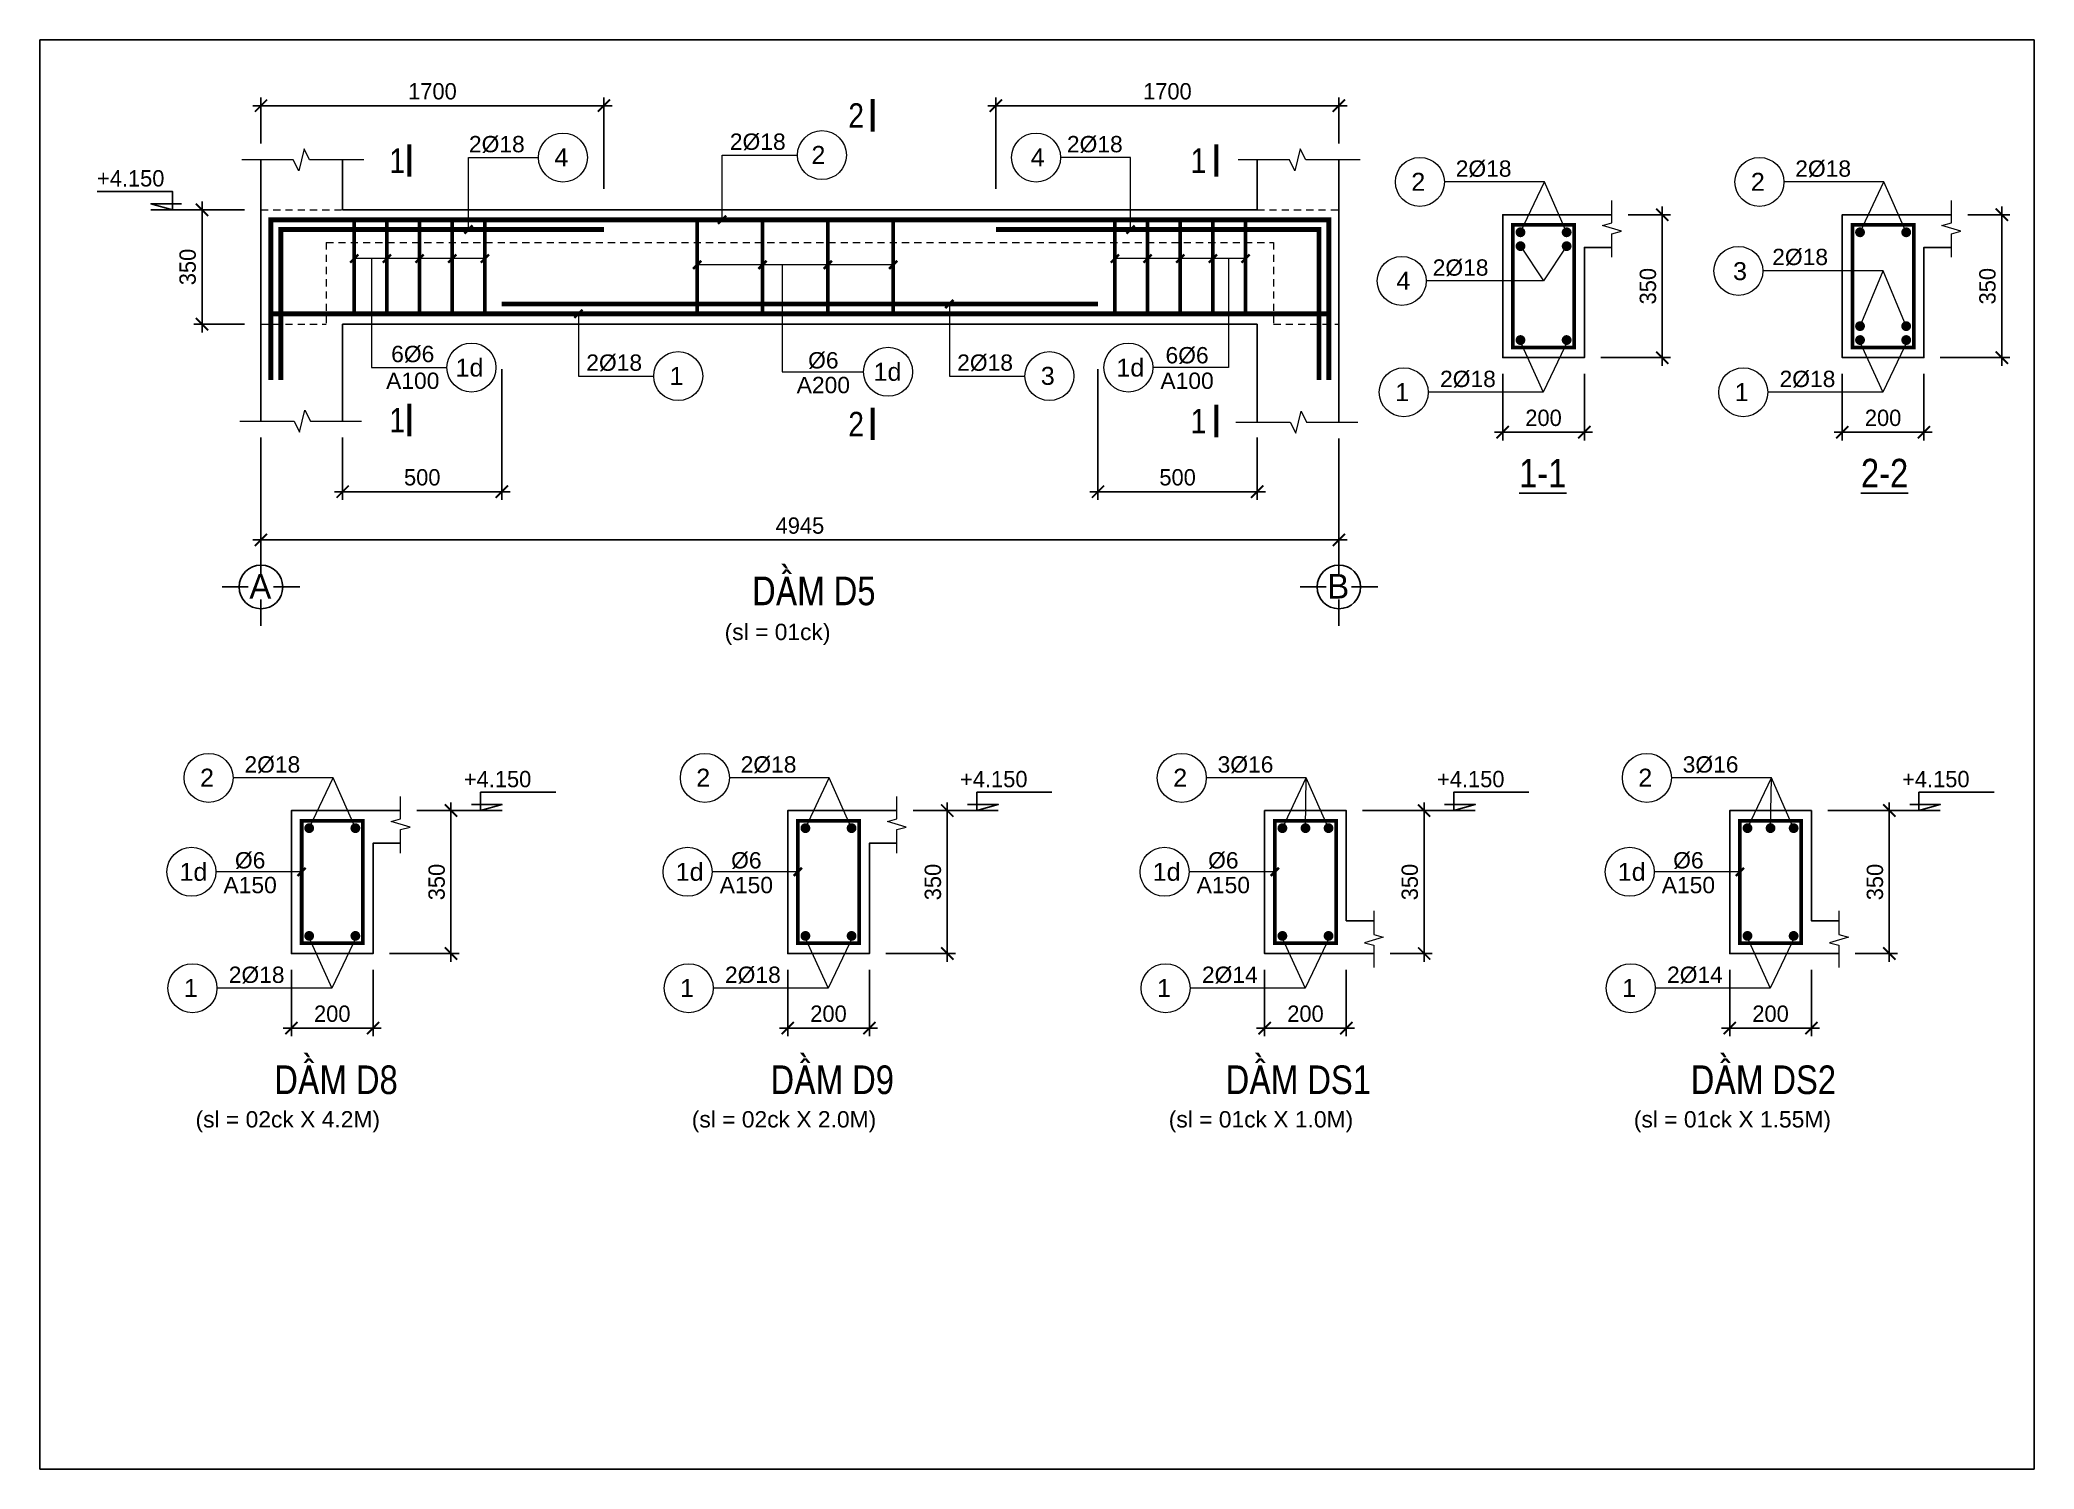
# Model space of a CAD drawing. Header units: millimetres. Extents: x -559287 to -299624, y 2351330 to 2655682.
# Drawn here: x -454371 to -429951, y 2515222 to 2532719 of the extents above; entities that cross this region are included whole.
import ezdxf
from ezdxf.enums import TextEntityAlignment as Align

# ---------------------------------------------------------------- set-up
doc = ezdxf.new("R2010")
doc.units = ezdxf.units.MM
doc.header["$LTSCALE"] = 10
doc.linetypes.add('HIDDEN', pattern=[0.3, 0.175, -0.125])
doc.linetypes.add('HIDDENX2', pattern=[0.75, 0.5, -0.25])
doc.layers.get('0').update_dxf_attribs({"lineweight": 20})
doc.layers.get('Defpoints').update_dxf_attribs({"lineweight": 20})
for name, color, linetype, lineweight in [('Dim', 251, 'Continuous', 15), ('Net khuat', 76, 'HIDDENX2', 15), ('Net manh', 8, 'Continuous', 13), ('Net thay', 4, 'Continuous', 25), ('Text', 54, 'Continuous', 25), ('Thep dai', 2, 'Continuous', 50), ('Thep doc', 140, 'Continuous', 60)]:
    doc.layers.add(name, color=color, linetype=linetype, lineweight=lineweight)
doc.layers.add('ththep', color=3, linetype='Continuous')
doc.styles.add('HELVE', font='VHAVAN.TTF', dxfattribs={"height": 800})
doc.styles.add('IN-NHO', font='VHELVEN.TTF', dxfattribs={"height": 200})
doc.styles.add('NGHIA5', font='arial_0.ttf', dxfattribs={"height": 180})
doc.styles.get("Standard").update_dxf_attribs({"font": 'nghia5.shx', "height": 200})
doc.styles.add('STYLE1-S1', font='VHARIALN.TTF')
doc.dimstyles.new('dim20', dxfattribs={"dimscale": 100, "dimtxt": 200, "dimasz": 1.5, "dimexe": 1, "dimexo": 2, "dimgap": 0.75, "dimtad": 1, "dimdec": 0, "dimlfac": 0.2, "dimzin": 0, "dimdsep": 46, "dimtxsty": 'Standard', "dimblk1": 'ARCHTICK', "dimblk2": 'ARCHTICK', "dimsah": 1, "dimcen": 0.09, "dimdle": 1, "dimclrd": 256, "dimclre": 256, "dimclrt": 54, "dimadec": 0, "dimazin": 0, "dimtfac": 1, "dimtdec": 0, "dimtofl": 0, "dimtmove": 2, "dimatfit": 3, "dimfxl": 0, "dimtolj": 1, "dimtzin": 0, "dimarcsym": 0})
doc.dimstyles.new('dim25', dxfattribs={"dimscale": 100, "dimtxt": 200, "dimasz": 1.5, "dimexe": 1, "dimexo": 2, "dimgap": 0.75, "dimtad": 1, "dimdec": 0, "dimlfac": 0.25, "dimzin": 0, "dimdsep": 46, "dimtxsty": 'Standard', "dimblk1": 'ARCHTICK', "dimblk2": 'ARCHTICK', "dimsah": 1, "dimcen": 0.09, "dimdle": 1, "dimclrd": 256, "dimclre": 256, "dimclrt": 54, "dimadec": 0, "dimazin": 0, "dimtfac": 1, "dimtdec": 0, "dimtofl": 0, "dimtmove": 2, "dimatfit": 3, "dimfxl": 0, "dimtolj": 1, "dimtzin": 0, "dimarcsym": 0})

msp = doc.modelspace()

# ---------------------------------------------------------------- texts
at = {"layer": 'Text'}
for s, height, style, p in [('2', 300, 'STYLE1-S1', (-444375.7, 2531793.7)), ('1', 300, 'STYLE1-S1', (-449995.5, 2531241.1)), ('4', 220, 'IN-NHO', (-447985.4, 2531281.2)), ('2', 220, 'IN-NHO', (-444837.7, 2531311.2)), ('4', 220, 'IN-NHO', (-442153.2, 2531281.2)), ('1', 300, 'STYLE1-S1', (-440184.1, 2531241.1)), ('2', 220, 'IN-NHO', (-437491.8, 2530981.9)), ('2', 220, 'IN-NHO', (-433333.8, 2530981.9)), ('3', 220, 'IN-NHO', (-433551.9, 2529888.4)), ('4', 220, 'IN-NHO', (-437674.3, 2529770.3)), ('1d', 220, 'IN-NHO', (-449110.7, 2528707.8)), ('1d', 220, 'IN-NHO', (-443992, 2528655.7)), ('1d', 220, 'IN-NHO', (-441017.8, 2528707.8)), ('1', 220, 'IN-NHO', (-446574.8, 2528606)), ('3', 220, 'IN-NHO', (-442029.2, 2528606)), ('1', 220, 'IN-NHO', (-437689.7, 2528406.9)), ('1', 220, 'IN-NHO', (-433531.7, 2528406.9)), ('1', 300, 'STYLE1-S1', (-449995.5, 2528063.7)), ('2', 300, 'STYLE1-S1', (-444375.7, 2528015.5)), ('1', 300, 'STYLE1-S1', (-440184.1, 2528051.7)), ('%%U1-1', 350, 'STYLE1-S1', (-435967.9, 2527415.3)), ('%%U2-2', 350, 'STYLE1-S1', (-431781.9, 2527415.3)), ('2', 220, 'IN-NHO', (-452324.7, 2523686.7)), ('2', 220, 'IN-NHO', (-446248.3, 2523686.7)), ('2', 220, 'IN-NHO', (-440407.5, 2523686.7)), ('2', 220, 'IN-NHO', (-434712.1, 2523686.7)), ('1d', 220, 'IN-NHO', (-452491.1, 2522534.1)), ('1d', 220, 'IN-NHO', (-446414.7, 2522534.1)), ('1d', 220, 'IN-NHO', (-440573.8, 2522534.1)), ('1d', 220, 'IN-NHO', (-434878.5, 2522534.1)), ('1', 220, 'IN-NHO', (-452522.6, 2521111.7)), ('1', 220, 'IN-NHO', (-446446.2, 2521111.7)), ('1', 220, 'IN-NHO', (-440605.3, 2521111.7)), ('1', 220, 'IN-NHO', (-434910, 2521111.7))]:
    msp.add_text(s, height=height, dxfattribs=dict(at, style=style)).set_placement(p, align=Align.MIDDLE_CENTER)
at = {"layer": 'Text', "ltscale": 3, "style": 'NGHIA5'}
for s, p in [('2%%C18', (-448775.6, 2531343.4)), ('2%%C18', (-445580.3, 2531373.4)), ('2%%C18', (-441452.9, 2531343.4)), ('2%%C18', (-436692, 2531044.1)), ('2%%C18', (-432534, 2531044.1)), ('2%%C18', (-436974, 2529832.5)), ('2%%C18', (-432816, 2529962.3)), ('6%%C6', (-449805.3, 2528774)), ('2%%C18', (-447338.6, 2528668.2)), ('%%C6', (-444777.2, 2528697)), ('2%%C18', (-442796.8, 2528668.2)), ('6%%C6', (-440323.1, 2528759)), ('A100', (-449805.3, 2528446.1)), ('A200', (-444777.2, 2528393.9)), ('A100', (-440323.1, 2528446.1)), ('2%%C18', (-436884, 2528469.1)), ('2%%C18', (-432726, 2528469.1)), ('2%%C18', (-451524.9, 2523748.9)), ('2%%C18', (-445448.4, 2523748.9)), ('3%%C16', (-439607.6, 2523748.9)), ('3%%C16', (-433912.3, 2523748.9)), ('%%C6', (-451796.4, 2522575.4)), ('%%C6', (-445720, 2522575.4)), ('%%C6', (-439879.1, 2522575.4)), ('%%C6', (-434183.8, 2522575.4)), ('A150', (-451796.4, 2522272.3)), ('A150', (-445720, 2522272.3)), ('A150', (-439879.1, 2522272.3)), ('A150', (-434183.8, 2522272.3)), ('2%%C18', (-451716.9, 2521173.9)), ('2%%C18', (-445640.4, 2521173.9)), ('2%%C14', (-439799.6, 2521173.9)), ('2%%C14', (-434104.3, 2521173.9))]:
    msp.add_text(s, height=200, dxfattribs=at).set_placement(p, align=Align.CENTER)
at = {"layer": 'Text', "style": 'STYLE1-S1'}
for s, p in [('DÇM D5', (-444138.2, 2525798.3)), ('DÇM D8', (-449988.8, 2519813.4)), ('DÇM D9', (-443912.4, 2519813.4)), ('DÇM Ds1', (-438071.5, 2519813.4)), ('DÇM Ds2', (-432376.2, 2519813.4))]:
    msp.add_text(s, height=350, dxfattribs=at).set_placement(p, align=Align.RIGHT)
at = {"layer": 'Text', "ltscale": 3, "style": 'NGHIA5'}
for s, p in [('(sl = 01ck)', (-445985.9, 2525371.5)), ('(sl = 02ck X 4.2M)', (-452465.2, 2519403.9)), ('(sl = 02ck X 2.0M)', (-446388.7, 2519403.9)), ('(sl = 01ck X 1.0M)', (-440547.9, 2519403.9)), ('(sl = 01ck X 1.55M)', (-434852.5, 2519403.9))]:
    msp.add_text(s, height=200, dxfattribs=at).set_placement(p)

# ---------------------------------------------------------------- blocks, each defined once
blk = doc.blocks.new('_ARCHTICK')
at = {"color": 0, "linetype": 'ByBlock', "const_width": 0.15}
blk.add_lwpolyline([(-0.5, -0.5), (0.5, 0.5)], dxfattribs=at)
blk = doc.blocks.new('*D219')
at = {"layer": 'Defpoints', "color": 0, "ltscale": 10, "transparency": 16777216}
for p in [(-451664, 2528051), (-438464, 2528039), (-438464, 2526597)]:
    blk.add_point(p, dxfattribs=at)
at = {"layer": 'Dim', "lineweight": -2, "ltscale": 10, "transparency": 16777216}
for p, q in [((-451664, 2527851), (-451664, 2526497)), ((-438464, 2527839), (-438464, 2526497)), ((-451764, 2526597), (-438364, 2526597))]:
    blk.add_line(p, q, dxfattribs=at)
at = {"layer": 'Dim', "lineweight": -2, "ltscale": 10, "transparency": 16777216, "xscale": 150, "yscale": 150, "zscale": 150, "rotation": 180}
blk.add_blockref('_ARCHTICK', (-451664, 2526597), dxfattribs=at)
at = {"layer": 'Dim', "lineweight": -2, "ltscale": 10, "transparency": 16777216, "xscale": 150, "yscale": 150, "zscale": 150}
blk.add_blockref('_ARCHTICK', (-438464, 2526597), dxfattribs=at)
at = {"layer": 'Dim', "color": 54, "ltscale": 10, "transparency": 16777216, "insert": (-445064, 2526772), "char_height": 200, "attachment_point": 5}
blk.add_mtext('\\A1;4945', dxfattribs=at)
blk = doc.blocks.new('*D220')
at = {"layer": 'Defpoints', "color": 0, "ltscale": 3, "transparency": 16777216}
for p in [(-442664, 2531914), (-438464, 2531251), (-442664, 2530696)]:
    blk.add_point(p, dxfattribs=at)
at = {"layer": 'Dim', "lineweight": -2, "ltscale": 3, "transparency": 16777216}
for p, q in [((-442664, 2530896), (-442664, 2532014)), ((-438464, 2531451), (-438464, 2532014)), ((-438364, 2531914), (-442764, 2531914))]:
    blk.add_line(p, q, dxfattribs=at)
at = {"layer": 'Dim', "lineweight": -2, "ltscale": 3, "transparency": 16777216, "xscale": 150, "yscale": 150, "zscale": 150, "rotation": 180}
blk.add_blockref('_ARCHTICK', (-442664, 2531914), dxfattribs=at)
at = {"layer": 'Dim', "lineweight": -2, "ltscale": 3, "transparency": 16777216, "xscale": 150, "yscale": 150, "zscale": 150}
blk.add_blockref('_ARCHTICK', (-438464, 2531914), dxfattribs=at)
at = {"layer": 'Dim', "color": 54, "ltscale": 3, "transparency": 16777216, "insert": (-440564, 2532089), "char_height": 200, "attachment_point": 5}
blk.add_mtext('\\A1;1700', dxfattribs=at)
blk = doc.blocks.new('*D221')
at = {"layer": 'Defpoints', "color": 0, "ltscale": 10, "transparency": 16777216}
for p in [(-448714, 2528888), (-450664, 2528051), (-448714, 2527188)]:
    blk.add_point(p, dxfattribs=at)
at = {"layer": 'Dim', "lineweight": -2, "ltscale": 10, "transparency": 16777216}
for p, q in [((-448714, 2528688), (-448714, 2527088)), ((-450664, 2527851), (-450664, 2527088)), ((-450764, 2527188), (-448614, 2527188))]:
    blk.add_line(p, q, dxfattribs=at)
at = {"layer": 'Dim', "lineweight": -2, "ltscale": 10, "transparency": 16777216, "xscale": 150, "yscale": 150, "zscale": 150, "rotation": 180}
blk.add_blockref('_ARCHTICK', (-450664, 2527188), dxfattribs=at)
at = {"layer": 'Dim', "lineweight": -2, "ltscale": 10, "transparency": 16777216, "xscale": 150, "yscale": 150, "zscale": 150}
blk.add_blockref('_ARCHTICK', (-448714, 2527188), dxfattribs=at)
at = {"layer": 'Dim', "color": 54, "ltscale": 10, "transparency": 16777216, "insert": (-449689, 2527363), "char_height": 200, "attachment_point": 5}
blk.add_mtext('\\A1;500', dxfattribs=at)
blk = doc.blocks.new('truc ngang-helve')
for points in [[(0, -4.8), (0, 0)], [(-2.33, -7.13), (-7.13, -7.13)], [(2.33, -7.13), (7.13, -7.13)], [(0, -9.45), (0, -14.26)]]:
    blk.add_lwpolyline(points)
blk.add_circle((0, -7.13), 4)
at = {"style": 'HELVE'}
blk.add_attdef('A', text='', height=4.5, dxfattribs=at).set_placement((0.03, -7.01), align=Align.MIDDLE_CENTER)
blk = doc.blocks.new('*D222')
at = {"layer": 'Defpoints', "color": 0, "ltscale": 10, "transparency": 16777216}
for p in [(-441414, 2528888), (-439464, 2528051), (-441414, 2527188)]:
    blk.add_point(p, dxfattribs=at)
at = {"layer": 'Dim', "lineweight": -2, "ltscale": 10, "transparency": 16777216}
for p, q in [((-441414, 2528688), (-441414, 2527088)), ((-439464, 2527851), (-439464, 2527088)), ((-439364, 2527188), (-441514, 2527188))]:
    blk.add_line(p, q, dxfattribs=at)
at = {"layer": 'Dim', "lineweight": -2, "ltscale": 10, "transparency": 16777216, "xscale": 150, "yscale": 150, "zscale": 150, "rotation": 180}
blk.add_blockref('_ARCHTICK', (-441414, 2527188), dxfattribs=at)
at = {"layer": 'Dim', "lineweight": -2, "ltscale": 10, "transparency": 16777216, "xscale": 150, "yscale": 150, "zscale": 150}
blk.add_blockref('_ARCHTICK', (-439464, 2527188), dxfattribs=at)
at = {"layer": 'Dim', "color": 54, "ltscale": 10, "transparency": 16777216, "insert": (-440439, 2527363), "char_height": 200, "attachment_point": 5}
blk.add_mtext('\\A1;500', dxfattribs=at)
blk = doc.blocks.new('*D223')
at = {"layer": 'Defpoints', "color": 0, "ltscale": 3, "transparency": 16777216}
for p in [(-451664, 2530639), (-452386, 2529239), (-451664, 2529239)]:
    blk.add_point(p, dxfattribs=at)
at = {"layer": 'Dim', "lineweight": -2, "ltscale": 3, "transparency": 16777216}
for p, q in [((-452386, 2530739), (-452386, 2529139)), ((-451864, 2530639), (-452486, 2530639)), ((-451864, 2529239), (-452486, 2529239))]:
    blk.add_line(p, q, dxfattribs=at)
at = {"layer": 'Dim', "lineweight": -2, "ltscale": 3, "transparency": 16777216, "xscale": 150, "yscale": 150, "zscale": 150}
for p, rotation in [((-452386, 2530639), 90), ((-452386, 2529239), 270)]:
    blk.add_blockref('_ARCHTICK', p, dxfattribs=dict(at, rotation=rotation))
at = {"layer": 'Dim', "color": 54, "ltscale": 3, "transparency": 16777216, "insert": (-452561, 2529939), "char_height": 200, "attachment_point": 5, "rotation": 90}
blk.add_mtext('\\A1;350', dxfattribs=at)
blk = doc.blocks.new('*D224')
at = {"layer": 'Defpoints', "color": 0, "ltscale": 3, "transparency": 16777216}
for p in [(-447464, 2531914), (-451664, 2531251), (-447464, 2530696)]:
    blk.add_point(p, dxfattribs=at)
at = {"layer": 'Dim', "lineweight": -2, "ltscale": 3, "transparency": 16777216}
for p, q in [((-451664, 2531451), (-451664, 2532014)), ((-447464, 2530896), (-447464, 2532014)), ((-451764, 2531914), (-447364, 2531914))]:
    blk.add_line(p, q, dxfattribs=at)
at = {"layer": 'Dim', "lineweight": -2, "ltscale": 3, "transparency": 16777216, "xscale": 150, "yscale": 150, "zscale": 150, "rotation": 180}
blk.add_blockref('_ARCHTICK', (-451664, 2531914), dxfattribs=at)
at = {"layer": 'Dim', "lineweight": -2, "ltscale": 3, "transparency": 16777216, "xscale": 150, "yscale": 150, "zscale": 150}
blk.add_blockref('_ARCHTICK', (-447464, 2531914), dxfattribs=at)
at = {"layer": 'Dim', "color": 54, "ltscale": 3, "transparency": 16777216, "insert": (-449564, 2532089), "char_height": 200, "attachment_point": 5}
blk.add_mtext('\\A1;1700', dxfattribs=at)
blk = doc.blocks.new('A$C17747A8B')
blk.add_line((0, 0), (525, 0))
blk.add_lwpolyline([(1183, 225), (263, 225), (263, 0), (525, 75), (150, 75)])
at = {"layer": 'Text'}
blk.add_attdef('+3.900', (183, 286), '', height=180, dxfattribs=at)
blk = doc.blocks.new('*D215')
at = {"layer": 'Defpoints', "color": 0, "transparency": 16777216}
for p in [(-436458, 2528829), (-435458, 2528829), (-435458, 2527916)]:
    blk.add_point(p, dxfattribs=at)
at = {"layer": 'Dim', "lineweight": -2, "transparency": 16777216}
for p, q in [((-436458, 2528629), (-436458, 2527816)), ((-435458, 2528629), (-435458, 2527816)), ((-436558, 2527916), (-435358, 2527916))]:
    blk.add_line(p, q, dxfattribs=at)
at = {"layer": 'Dim', "lineweight": -2, "transparency": 16777216, "xscale": 150, "yscale": 150, "zscale": 150, "rotation": 180}
blk.add_blockref('_ARCHTICK', (-436458, 2527916), dxfattribs=at)
at = {"layer": 'Dim', "lineweight": -2, "transparency": 16777216, "xscale": 150, "yscale": 150, "zscale": 150}
blk.add_blockref('_ARCHTICK', (-435458, 2527916), dxfattribs=at)
at = {"layer": 'Dim', "color": 54, "transparency": 16777216, "insert": (-435958, 2528091), "char_height": 200, "attachment_point": 5}
blk.add_mtext('\\A1;200', dxfattribs=at)
blk = doc.blocks.new('*D216')
at = {"layer": 'Defpoints', "color": 0, "transparency": 16777216}
for p in [(-435121, 2530579), (-434504, 2530579), (-435458, 2528829)]:
    blk.add_point(p, dxfattribs=at)
at = {"layer": 'Dim', "lineweight": -2, "transparency": 16777216}
for p, q in [((-434921, 2530579), (-434404, 2530579)), ((-434504, 2528729), (-434504, 2530679)), ((-435258, 2528829), (-434404, 2528829))]:
    blk.add_line(p, q, dxfattribs=at)
at = {"layer": 'Dim', "lineweight": -2, "transparency": 16777216, "xscale": 150, "yscale": 150, "zscale": 150}
for p, rotation in [((-434504, 2530579), 90), ((-434504, 2528829), 270)]:
    blk.add_blockref('_ARCHTICK', p, dxfattribs=dict(at, rotation=rotation))
at = {"layer": 'Dim', "color": 54, "transparency": 16777216, "insert": (-434679, 2529704), "char_height": 200, "attachment_point": 5, "rotation": 90}
blk.add_mtext('\\A1;350', dxfattribs=at)
blk = doc.blocks.new('*D217')
at = {"layer": 'Defpoints', "color": 0, "transparency": 16777216}
for p in [(-432300, 2528829), (-431300, 2528829), (-431300, 2527916)]:
    blk.add_point(p, dxfattribs=at)
at = {"layer": 'Dim', "lineweight": -2, "transparency": 16777216}
for p, q in [((-432300, 2528629), (-432300, 2527816)), ((-431300, 2528629), (-431300, 2527816)), ((-432400, 2527916), (-431200, 2527916))]:
    blk.add_line(p, q, dxfattribs=at)
at = {"layer": 'Dim', "lineweight": -2, "transparency": 16777216, "xscale": 150, "yscale": 150, "zscale": 150, "rotation": 180}
blk.add_blockref('_ARCHTICK', (-432300, 2527916), dxfattribs=at)
at = {"layer": 'Dim', "lineweight": -2, "transparency": 16777216, "xscale": 150, "yscale": 150, "zscale": 150}
blk.add_blockref('_ARCHTICK', (-431300, 2527916), dxfattribs=at)
at = {"layer": 'Dim', "color": 54, "transparency": 16777216, "insert": (-431800, 2528091), "char_height": 200, "attachment_point": 5}
blk.add_mtext('\\A1;200', dxfattribs=at)
blk = doc.blocks.new('*D218')
at = {"layer": 'Defpoints', "color": 0, "transparency": 16777216}
for p in [(-430963, 2530579), (-430346, 2530579), (-431300, 2528829)]:
    blk.add_point(p, dxfattribs=at)
at = {"layer": 'Dim', "lineweight": -2, "transparency": 16777216}
for p, q in [((-430763, 2530579), (-430246, 2530579)), ((-430346, 2528729), (-430346, 2530679)), ((-431100, 2528829), (-430246, 2528829))]:
    blk.add_line(p, q, dxfattribs=at)
at = {"layer": 'Dim', "lineweight": -2, "transparency": 16777216, "xscale": 150, "yscale": 150, "zscale": 150}
for p, rotation in [((-430346, 2530579), 90), ((-430346, 2528829), 270)]:
    blk.add_blockref('_ARCHTICK', p, dxfattribs=dict(at, rotation=rotation))
at = {"layer": 'Dim', "color": 54, "transparency": 16777216, "insert": (-430521, 2529704), "char_height": 200, "attachment_point": 5, "rotation": 90}
blk.add_mtext('\\A1;350', dxfattribs=at)
blk = doc.blocks.new('*D287')
at = {"layer": 'Defpoints', "color": 0, "transparency": 16777216}
for p in [(-451291, 2521534), (-450291, 2521534), (-450291, 2520621)]:
    blk.add_point(p, dxfattribs=at)
at = {"layer": 'Dim', "lineweight": -2, "transparency": 16777216}
for p, q in [((-451291, 2521334), (-451291, 2520521)), ((-450291, 2521334), (-450291, 2520521)), ((-451391, 2520621), (-450191, 2520621))]:
    blk.add_line(p, q, dxfattribs=at)
at = {"layer": 'Dim', "lineweight": -2, "transparency": 16777216, "xscale": 150, "yscale": 150, "zscale": 150, "rotation": 180}
blk.add_blockref('_ARCHTICK', (-451291, 2520621), dxfattribs=at)
at = {"layer": 'Dim', "lineweight": -2, "transparency": 16777216, "xscale": 150, "yscale": 150, "zscale": 150}
blk.add_blockref('_ARCHTICK', (-450291, 2520621), dxfattribs=at)
at = {"layer": 'Dim', "color": 54, "transparency": 16777216, "insert": (-450791, 2520796), "char_height": 200, "attachment_point": 5}
blk.add_mtext('\\A1;200', dxfattribs=at)
blk = doc.blocks.new('*D288')
at = {"layer": 'Defpoints', "color": 0, "transparency": 16777216}
for p in [(-449954, 2523284), (-449337, 2523284), (-450291, 2521534)]:
    blk.add_point(p, dxfattribs=at)
at = {"layer": 'Dim', "lineweight": -2, "transparency": 16777216}
for p, q in [((-449754, 2523284), (-449237, 2523284)), ((-449337, 2521434), (-449337, 2523384)), ((-450091, 2521534), (-449237, 2521534))]:
    blk.add_line(p, q, dxfattribs=at)
at = {"layer": 'Dim', "lineweight": -2, "transparency": 16777216, "xscale": 150, "yscale": 150, "zscale": 150}
for p, rotation in [((-449337, 2523284), 90), ((-449337, 2521534), 270)]:
    blk.add_blockref('_ARCHTICK', p, dxfattribs=dict(at, rotation=rotation))
at = {"layer": 'Dim', "color": 54, "transparency": 16777216, "insert": (-449512, 2522409), "char_height": 200, "attachment_point": 5, "rotation": 90}
blk.add_mtext('\\A1;350', dxfattribs=at)
blk = doc.blocks.new('*D289')
at = {"layer": 'Defpoints', "color": 0, "transparency": 16777216}
for p in [(-445214, 2521534), (-444214, 2521534), (-444214, 2520621)]:
    blk.add_point(p, dxfattribs=at)
at = {"layer": 'Dim', "lineweight": -2, "transparency": 16777216}
for p, q in [((-445214, 2521334), (-445214, 2520521)), ((-444214, 2521334), (-444214, 2520521)), ((-445314, 2520621), (-444114, 2520621))]:
    blk.add_line(p, q, dxfattribs=at)
at = {"layer": 'Dim', "lineweight": -2, "transparency": 16777216, "xscale": 150, "yscale": 150, "zscale": 150, "rotation": 180}
blk.add_blockref('_ARCHTICK', (-445214, 2520621), dxfattribs=at)
at = {"layer": 'Dim', "lineweight": -2, "transparency": 16777216, "xscale": 150, "yscale": 150, "zscale": 150}
blk.add_blockref('_ARCHTICK', (-444214, 2520621), dxfattribs=at)
at = {"layer": 'Dim', "color": 54, "transparency": 16777216, "insert": (-444714, 2520796), "char_height": 200, "attachment_point": 5}
blk.add_mtext('\\A1;200', dxfattribs=at)
blk = doc.blocks.new('*D290')
at = {"layer": 'Defpoints', "color": 0, "transparency": 16777216}
for p in [(-443877, 2523284), (-443260, 2523284), (-444214, 2521534)]:
    blk.add_point(p, dxfattribs=at)
at = {"layer": 'Dim', "lineweight": -2, "transparency": 16777216}
for p, q in [((-443677, 2523284), (-443160, 2523284)), ((-443260, 2521434), (-443260, 2523384)), ((-444014, 2521534), (-443160, 2521534))]:
    blk.add_line(p, q, dxfattribs=at)
at = {"layer": 'Dim', "lineweight": -2, "transparency": 16777216, "xscale": 150, "yscale": 150, "zscale": 150}
for p, rotation in [((-443260, 2523284), 90), ((-443260, 2521534), 270)]:
    blk.add_blockref('_ARCHTICK', p, dxfattribs=dict(at, rotation=rotation))
at = {"layer": 'Dim', "color": 54, "transparency": 16777216, "insert": (-443435, 2522409), "char_height": 200, "attachment_point": 5, "rotation": 90}
blk.add_mtext('\\A1;350', dxfattribs=at)
blk = doc.blocks.new('*D291')
at = {"layer": 'Defpoints', "color": 0, "transparency": 16777216}
for p in [(-439373, 2521534), (-438373, 2521534), (-438373, 2520621)]:
    blk.add_point(p, dxfattribs=at)
at = {"layer": 'Dim', "lineweight": -2, "transparency": 16777216}
for p, q in [((-439373, 2521334), (-439373, 2520521)), ((-438373, 2521334), (-438373, 2520521)), ((-439473, 2520621), (-438273, 2520621))]:
    blk.add_line(p, q, dxfattribs=at)
at = {"layer": 'Dim', "lineweight": -2, "transparency": 16777216, "xscale": 150, "yscale": 150, "zscale": 150, "rotation": 180}
blk.add_blockref('_ARCHTICK', (-439373, 2520621), dxfattribs=at)
at = {"layer": 'Dim', "lineweight": -2, "transparency": 16777216, "xscale": 150, "yscale": 150, "zscale": 150}
blk.add_blockref('_ARCHTICK', (-438373, 2520621), dxfattribs=at)
at = {"layer": 'Dim', "color": 54, "transparency": 16777216, "insert": (-438873, 2520796), "char_height": 200, "attachment_point": 5}
blk.add_mtext('\\A1;200', dxfattribs=at)
blk = doc.blocks.new('*D292')
at = {"layer": 'Defpoints', "color": 0, "transparency": 16777216}
for p in [(-438373, 2523284), (-438037, 2521534), (-437420, 2521534)]:
    blk.add_point(p, dxfattribs=at)
at = {"layer": 'Dim', "lineweight": -2, "transparency": 16777216}
for p, q in [((-438173, 2523284), (-437320, 2523284)), ((-437420, 2523384), (-437420, 2521434)), ((-437837, 2521534), (-437320, 2521534))]:
    blk.add_line(p, q, dxfattribs=at)
at = {"layer": 'Dim', "lineweight": -2, "transparency": 16777216, "xscale": 150, "yscale": 150, "zscale": 150}
for p, rotation in [((-437420, 2523284), 90), ((-437420, 2521534), 270)]:
    blk.add_blockref('_ARCHTICK', p, dxfattribs=dict(at, rotation=rotation))
at = {"layer": 'Dim', "color": 54, "transparency": 16777216, "insert": (-437595, 2522409), "char_height": 200, "attachment_point": 5, "rotation": 90}
blk.add_mtext('\\A1;350', dxfattribs=at)
blk = doc.blocks.new('*D293')
at = {"layer": 'Defpoints', "color": 0, "transparency": 16777216}
for p in [(-433678, 2521534), (-432678, 2521534), (-432678, 2520621)]:
    blk.add_point(p, dxfattribs=at)
at = {"layer": 'Dim', "lineweight": -2, "transparency": 16777216}
for p, q in [((-433678, 2521334), (-433678, 2520521)), ((-432678, 2521334), (-432678, 2520521)), ((-433778, 2520621), (-432578, 2520621))]:
    blk.add_line(p, q, dxfattribs=at)
at = {"layer": 'Dim', "lineweight": -2, "transparency": 16777216, "xscale": 150, "yscale": 150, "zscale": 150, "rotation": 180}
blk.add_blockref('_ARCHTICK', (-433678, 2520621), dxfattribs=at)
at = {"layer": 'Dim', "lineweight": -2, "transparency": 16777216, "xscale": 150, "yscale": 150, "zscale": 150}
blk.add_blockref('_ARCHTICK', (-432678, 2520621), dxfattribs=at)
at = {"layer": 'Dim', "color": 54, "transparency": 16777216, "insert": (-433178, 2520796), "char_height": 200, "attachment_point": 5}
blk.add_mtext('\\A1;200', dxfattribs=at)
blk = doc.blocks.new('*D294')
at = {"layer": 'Defpoints', "color": 0, "transparency": 16777216}
for p in [(-432678, 2523284), (-432341, 2521534), (-431724, 2521534)]:
    blk.add_point(p, dxfattribs=at)
at = {"layer": 'Dim', "lineweight": -2, "transparency": 16777216}
for p, q in [((-432478, 2523284), (-431624, 2523284)), ((-431724, 2523384), (-431724, 2521434)), ((-432141, 2521534), (-431624, 2521534))]:
    blk.add_line(p, q, dxfattribs=at)
at = {"layer": 'Dim', "lineweight": -2, "transparency": 16777216, "xscale": 150, "yscale": 150, "zscale": 150}
for p, rotation in [((-431724, 2523284), 90), ((-431724, 2521534), 270)]:
    blk.add_blockref('_ARCHTICK', p, dxfattribs=dict(at, rotation=rotation))
at = {"layer": 'Dim', "color": 54, "transparency": 16777216, "insert": (-431899, 2522409), "char_height": 200, "attachment_point": 5, "rotation": 90}
blk.add_mtext('\\A1;350', dxfattribs=at)

# ---------------------------------------------------------------- dimensions: what is measured, and where the dimension line sits
at = {"layer": 'Dim', "ltscale": 3}
dim = msp.add_linear_dim(base=(-447464.2, 2531914), p1=(-451664.2, 2531250.8), p2=(-447464.2, 2530696.4), text='1700', dimstyle='dim25', dxfattribs=at)
dim.commit()
dim.dimension.update_dxf_attribs({"geometry": '*D224', "text_midpoint": (-449564.2, 2532089)})
dim = msp.add_linear_dim(base=(-442664.2, 2531914), p1=(-438464.2, 2531250.8), p2=(-442664.2, 2530696.4), angle=180, text='1700', dimstyle='dim25', dxfattribs=at)
dim.commit()
dim.dimension.update_dxf_attribs({"geometry": '*D220', "text_midpoint": (-440564.2, 2532089)})
dim = msp.add_linear_dim(base=(-452386.2, 2529239), p1=(-451664.1, 2530639), p2=(-451664.2, 2529239), angle=90, dimstyle='dim25', dxfattribs=at)
dim.commit()
dim.dimension.update_dxf_attribs({"geometry": '*D223', "text_midpoint": (-452561.2, 2529939)})
at = {"layer": 'Dim'}
for base, p1, p2, angle, picture, middle in [((-434504, 2530579.3), (-435457.6, 2528829.3), (-435120.9, 2530579.3), 90, '*D216', (-434679, 2529704.3)), ((-430346, 2530579.3), (-431299.6, 2528829.3), (-430962.9, 2530579.3), 90, '*D218', (-430521, 2529704.3)), ((-449336.9, 2523284.1), (-450290.6, 2521534.1), (-449953.8, 2523284.1), 90, '*D288', (-449511.9, 2522409.1)), ((-443260.4, 2523284.1), (-444214.1, 2521534.1), (-443877.4, 2523284.1), 90, '*D290', (-443435.4, 2522409.1)), ((-437419.6, 2521534.1), (-438373.3, 2523284.1), (-438036.5, 2521534.1), 270, '*D292', (-437594.6, 2522409.1)), ((-431724.3, 2521534.1), (-432677.9, 2523284.1), (-432341.2, 2521534.1), 270, '*D294', (-431899.3, 2522409.1))]:
    dim = msp.add_linear_dim(base=base, p1=p1, p2=p2, angle=angle, dimstyle='dim20', dxfattribs=at)
    dim.commit()
    dim.dimension.update_dxf_attribs({"geometry": picture, "text_midpoint": middle})
at = {"layer": 'Dim', "ltscale": 10}
dim = msp.add_linear_dim(base=(-448714.5, 2527187.8), p1=(-450664.2, 2528051), p2=(-448714.5, 2528888), text='500', dimstyle='dim25', dxfattribs=at)
dim.commit()
dim.dimension.update_dxf_attribs({"geometry": '*D221', "text_midpoint": (-449689.4, 2527362.8)})
for base, p1, p2, text, picture, middle in [((-441414, 2527187.8), (-439464.2, 2528051), (-441414, 2528888), '500', '*D222', (-440439.1, 2527362.8)), ((-438464.2, 2526597.1), (-451664.2, 2528051), (-438464.2, 2528039), '4945', '*D219', (-445064.2, 2526772.1))]:
    dim = msp.add_linear_dim(base=base, p1=p1, p2=p2, angle=180, text=text, dimstyle='dim25', dxfattribs=at)
    dim.commit()
    dim.dimension.update_dxf_attribs({"geometry": picture, "text_midpoint": middle})
at = {"layer": 'Dim'}
for base, p1, p2, picture, middle in [((-435457.6, 2527916.4), (-436457.6, 2528829.3), (-435457.6, 2528829.3), '*D215', (-435957.6, 2528091.4)), ((-431299.6, 2527916.4), (-432299.6, 2528829.3), (-431299.6, 2528829.3), '*D217', (-431799.6, 2528091.4)), ((-450290.6, 2520621.2), (-451290.6, 2521534.1), (-450290.6, 2521534.1), '*D287', (-450790.6, 2520796.2)), ((-444214.1, 2520621.2), (-445214.1, 2521534.1), (-444214.1, 2521534.1), '*D289', (-444714.1, 2520796.2)), ((-438373.3, 2520621.2), (-439373.3, 2521534.1), (-438373.3, 2521534.1), '*D291', (-438873.3, 2520796.2)), ((-432677.9, 2520621.2), (-433677.9, 2521534.1), (-432677.9, 2521534.1), '*D293', (-433177.9, 2520796.2))]:
    dim = msp.add_linear_dim(base=base, p1=p1, p2=p2, dimstyle='dim20', dxfattribs=at)
    dim.commit()
    dim.dimension.update_dxf_attribs({"geometry": picture, "text_midpoint": middle})

# ---------------------------------------------------------------- linework, layer by layer
at = {"layer": 'Net khuat', "linetype": 'HIDDEN', "ltscale": 50}
for p, q in [((-451664.2, 2530639), (-450664.2, 2530639)), ((-439464.2, 2530639), (-438464.4, 2530639)), ((-450864.4, 2530239), (-439264.1, 2530239)), ((-450864.4, 2530239), (-450864.4, 2529239)), ((-439264.1, 2530239), (-439264.1, 2529239)), ((-451664.2, 2529239), (-450864.4, 2529239)), ((-439264.1, 2529239), (-438464.1, 2529239))]:
    msp.add_line(p, q, dxfattribs=at)
at = {"layer": 'Net manh'}
for p, q in [((-448922.6, 2530041.7), (-450522.6, 2530041.7)), ((-439605.9, 2530041.7), (-441205.9, 2530041.7)), ((-443922.9, 2529964.4), (-446322.9, 2529964.4))]:
    msp.add_line(p, q, dxfattribs=at)
for points in [[(-450404.3, 2531250.8), (-451069.5, 2531250.8), (-451136.7, 2531384.9), (-451202.3, 2531116.7), (-451269.5, 2531250.8), (-451896.9, 2531250.8)], [(-449123.2, 2530397.2), (-449123.2, 2531279.1), (-448265.5, 2531279.1)], [(-446017.9, 2530517.2), (-446017.9, 2531309.1), (-445093.8, 2531309.1)], [(-441015.4, 2530397.2), (-441015.4, 2531279.1), (-441873.1, 2531279.1)], [(-438204.3, 2531250.8), (-438869.5, 2531250.8), (-438936.7, 2531384.9), (-439002.3, 2531116.7), (-439069.5, 2531250.8), (-439696.9, 2531250.8)], [(-435675, 2530363.9), (-435948.1, 2530979.9), (-437171.9, 2530979.9)], [(-436240.3, 2530363.9), (-435948.1, 2530979.9), (-437171.9, 2530979.9)], [(-431517, 2530363.9), (-431790.1, 2530979.9), (-433013.9, 2530979.9)], [(-432082.3, 2530363.9), (-431790.1, 2530979.9), (-433013.9, 2530979.9)], [(-450311.4, 2530041.7), (-450311.4, 2528707.8), (-449386.1, 2528707.8)], [(-439817.1, 2530041.7), (-439817.1, 2528707.8), (-440742.4, 2528707.8)], [(-436240.3, 2530193.9), (-435957.6, 2529768.2), (-437394.2, 2529768.2)], [(-435675, 2530193.9), (-435957.6, 2529768.2), (-437394.2, 2529768.2)], [(-445283.3, 2529964.4), (-445283.3, 2528655.7), (-444285.1, 2528655.7)], [(-432082.3, 2529214.7), (-431799.6, 2529890.4), (-433271.8, 2529890.4)], [(-431517, 2529214.7), (-431799.6, 2529890.4), (-433271.8, 2529890.4)], [(-447776.2, 2529365.9), (-447776.2, 2528604), (-446854.9, 2528604)], [(-443234.3, 2529485.9), (-443234.3, 2528604), (-442309.3, 2528604)], [(-436257.8, 2529054.3), (-435962.7, 2528404.9), (-437369.8, 2528404.9)], [(-435651.9, 2529053.7), (-435962.7, 2528404.9), (-437369.8, 2528404.9)], [(-432099.8, 2529054.3), (-431804.8, 2528404.9), (-433211.8, 2528404.9)], [(-431493.9, 2529053.7), (-431804.8, 2528404.9), (-433211.8, 2528404.9)], [(-451924.2, 2528051), (-451259, 2528051), (-451191.8, 2527916.9), (-451126.2, 2528185.1), (-451059, 2528051), (-450431.6, 2528051)], [(-439724.2, 2528039), (-439059, 2528039), (-438991.8, 2527904.9), (-438926.2, 2528173.1), (-438859, 2528039), (-438231.6, 2528039)], [(-450507.9, 2523068.7), (-450781, 2523684.6), (-452004.8, 2523684.6)], [(-451073.3, 2523068.7), (-450781, 2523684.6), (-452004.8, 2523684.6)], [(-444431.4, 2523068.7), (-444704.6, 2523684.6), (-445928.4, 2523684.6)], [(-444996.8, 2523068.7), (-444704.6, 2523684.6), (-445928.4, 2523684.6)], [(-438590.6, 2523068.7), (-438863.7, 2523684.6), (-440087.5, 2523684.6)], [(-439156, 2523068.7), (-438863.7, 2523684.6), (-440087.5, 2523684.6)], [(-438873.3, 2523068.7), (-438863.7, 2523684.6), (-440087.5, 2523684.6)], [(-432895.3, 2523068.7), (-433168.4, 2523684.6), (-434392.2, 2523684.6)], [(-433460.6, 2523068.7), (-433168.4, 2523684.6), (-434392.2, 2523684.6)], [(-433177.9, 2523068.7), (-433168.4, 2523684.6), (-434392.2, 2523684.6)], [(-451165.6, 2522534.1), (-452215.7, 2522534.1)], [(-445089.1, 2522534.1), (-446139.2, 2522534.1)], [(-439248.3, 2522534.1), (-440298.4, 2522534.1)], [(-433552.9, 2522534.1), (-434603, 2522534.1)], [(-451090.7, 2521759.1), (-450795.7, 2521109.6), (-452202.7, 2521109.6)], [(-450484.8, 2521758.4), (-450795.7, 2521109.6), (-452202.7, 2521109.6)], [(-445014.3, 2521759.1), (-444719.2, 2521109.6), (-446126.3, 2521109.6)], [(-444408.4, 2521758.4), (-444719.2, 2521109.6), (-446126.3, 2521109.6)], [(-439173.4, 2521759.1), (-438878.4, 2521109.6), (-440285.4, 2521109.6)], [(-438567.5, 2521758.4), (-438878.4, 2521109.6), (-440285.4, 2521109.6)], [(-433478.1, 2521759.1), (-433183.1, 2521109.6), (-434590.1, 2521109.6)], [(-432872.2, 2521758.4), (-433183.1, 2521109.6), (-434590.1, 2521109.6)]]:
    msp.add_lwpolyline(points, dxfattribs=at)
at = {"layer": 'Net manh', "ltscale": 3}
for points in [[(-435120.9, 2530058.4), (-435120.9, 2530346.5), (-435005, 2530377.5), (-435236.8, 2530447.4), (-435120.9, 2530478.5), (-435120.9, 2530752.4)], [(-430962.9, 2530058.4), (-430962.9, 2530346.5), (-430847, 2530377.5), (-431078.8, 2530447.4), (-430962.9, 2530478.5), (-430962.9, 2530752.4)], [(-449953.8, 2522763.2), (-449953.8, 2523051.2), (-449837.9, 2523082.3), (-450069.7, 2523152.2), (-449953.8, 2523183.2), (-449953.8, 2523457.1)], [(-443877.4, 2522763.2), (-443877.4, 2523051.2), (-443761.4, 2523082.3), (-443993.3, 2523152.2), (-443877.4, 2523183.2), (-443877.4, 2523457.1)], [(-438036.5, 2522055), (-438036.5, 2521766.9), (-437920.6, 2521735.9), (-438152.4, 2521666), (-438036.5, 2521634.9), (-438036.5, 2521361)], [(-432341.2, 2522055), (-432341.2, 2521766.9), (-432225.3, 2521735.9), (-432457.1, 2521666), (-432341.2, 2521634.9), (-432341.2, 2521361)]]:
    msp.add_lwpolyline(points, dxfattribs=at)
at = {"layer": 'Net manh', "const_width": 30}
for points in [[(-446067.9, 2530467.2), (-445967.9, 2530567.2)], [(-449173.2, 2530347.2), (-449073.2, 2530447.2)], [(-441065.4, 2530347.2), (-440965.4, 2530447.2)], [(-450572.6, 2529991.7), (-450472.6, 2530091.7)], [(-450172.6, 2529991.7), (-450072.6, 2530091.7)], [(-449772.6, 2529991.7), (-449672.6, 2530091.7)], [(-449372.6, 2529991.7), (-449272.6, 2530091.7)], [(-448972.6, 2529991.7), (-448872.6, 2530091.7)], [(-446372.9, 2529914.4), (-446272.9, 2530014.4)], [(-445572.9, 2529914.4), (-445472.9, 2530014.4)], [(-444772.9, 2529914.4), (-444672.9, 2530014.4)], [(-443972.9, 2529914.4), (-443872.9, 2530014.4)], [(-441255.9, 2529991.7), (-441155.9, 2530091.7)], [(-440855.9, 2529991.7), (-440755.9, 2530091.7)], [(-440455.9, 2529991.7), (-440355.9, 2530091.7)], [(-440055.9, 2529991.7), (-439955.9, 2530091.7)], [(-439655.9, 2529991.7), (-439555.9, 2530091.7)], [(-443284.3, 2529435.9), (-443184.3, 2529535.9)], [(-447826.2, 2529315.9), (-447726.2, 2529415.9)], [(-451215.8, 2522483.8), (-451115.8, 2522583.8)], [(-445139.4, 2522483.8), (-445039.4, 2522583.8)], [(-439298.5, 2522483.8), (-439198.5, 2522583.8)], [(-433603.2, 2522483.8), (-433503.2, 2522583.8)]]:
    msp.add_lwpolyline(points, dxfattribs=at)
at = {"layer": 'Net manh'}
for centre in [(-447965.5, 2531279.1), (-444793.8, 2531309.1), (-442173.1, 2531279.1), (-437471.9, 2530979.9), (-433313.9, 2530979.9), (-437694.2, 2529768.2), (-433571.8, 2529890.4), (-449086.1, 2528707.8), (-446554.9, 2528604), (-443985.1, 2528655.7), (-442009.3, 2528604), (-441042.4, 2528707.8), (-437669.8, 2528404.9), (-433511.8, 2528404.9), (-452304.8, 2523684.6), (-446228.4, 2523684.6), (-440387.5, 2523684.6), (-434692.2, 2523684.6), (-452515.7, 2522534.1), (-446439.2, 2522534.1), (-440598.4, 2522534.1), (-434903, 2522534.1), (-452502.7, 2521109.6), (-446426.3, 2521109.6), (-440585.4, 2521109.6), (-434890.1, 2521109.6)]:
    msp.add_circle(centre, 300, dxfattribs=at)
at = {"layer": 'Net thay'}
for p, q in [((-451664.2, 2531250.8), (-451664.2, 2528051)), ((-450664.2, 2530639), (-450664.2, 2531250.8)), ((-439464.2, 2530639), (-439464.2, 2531250.8)), ((-438464.2, 2531250.8), (-438464.2, 2528039)), ((-450664.2, 2529239), (-450664.2, 2528051)), ((-439464.2, 2529239), (-439464.2, 2528039))]:
    msp.add_line(p, q, dxfattribs=at)
at = {"layer": 'Net thay', "ltscale": 10}
for p, q in [((-439464.2, 2530639), (-450664.2, 2530639)), ((-439464.2, 2529239), (-450664.2, 2529239))]:
    msp.add_line(p, q, dxfattribs=at)
for points in [[(-435120.9, 2530579.3), (-436457.6, 2530579.3), (-436457.6, 2528829.3), (-435457.6, 2528829.3), (-435457.6, 2530179.3), (-435120.9, 2530179.3)], [(-430962.9, 2530579.3), (-432299.6, 2530579.3), (-432299.6, 2528829.3), (-431299.6, 2528829.3), (-431299.6, 2530179.3), (-430962.9, 2530179.3)], [(-449953.8, 2523284.1), (-451290.6, 2523284.1), (-451290.6, 2521534.1), (-450290.6, 2521534.1), (-450290.6, 2522884.1), (-449953.8, 2522884.1)], [(-443877.4, 2523284.1), (-445214.1, 2523284.1), (-445214.1, 2521534.1), (-444214.1, 2521534.1), (-444214.1, 2522884.1), (-443877.4, 2522884.1)], [(-438036.5, 2521534.1), (-439373.3, 2521534.1), (-439373.3, 2523284.1), (-438373.3, 2523284.1), (-438373.3, 2521934.1), (-438036.5, 2521934.1)], [(-432341.2, 2521534.1), (-433677.9, 2521534.1), (-433677.9, 2523284.1), (-432677.9, 2523284.1), (-432677.9, 2521934.1), (-432341.2, 2521934.1)]]:
    msp.add_lwpolyline(points, dxfattribs=at)
at = {"layer": 'Text', "const_width": 50}
for points in [[(-444172.1, 2531994.9), (-444172.1, 2531597.6)], [(-449847.6, 2531442.2), (-449847.6, 2531045)], [(-439965.1, 2531442.2), (-439965.1, 2531045)], [(-449847.6, 2528264.8), (-449847.6, 2527867.5)], [(-444172.1, 2528216.7), (-444172.1, 2527819.4)], [(-439965.1, 2528252.8), (-439965.1, 2527855.5)]]:
    msp.add_lwpolyline(points, dxfattribs=at)
at = {"layer": 'Thep dai', "const_width": 45}
for points in [[(-450522.6, 2529366.2), (-450522.6, 2530517.2)], [(-450122.6, 2529366.2), (-450122.6, 2530517.2)], [(-449722.6, 2529366.2), (-449722.6, 2530517.2)], [(-449322.6, 2529366.2), (-449322.6, 2530517.2)], [(-448922.6, 2529366.2), (-448922.6, 2530517.2)], [(-446322.9, 2529366.2), (-446322.9, 2530517.2)], [(-445522.9, 2529366.2), (-445522.9, 2530517.2)], [(-444722.9, 2529366.2), (-444722.9, 2530517.2)], [(-443922.9, 2529366.2), (-443922.9, 2530517.2)], [(-441205.9, 2529366.2), (-441205.9, 2530517.2)], [(-440805.9, 2529366.2), (-440805.9, 2530517.2)], [(-440405.9, 2529366.2), (-440405.9, 2530517.2)], [(-440005.9, 2529366.2), (-440005.9, 2530517.2)], [(-439605.9, 2529366.2), (-439605.9, 2530517.2)], [(-436332.6, 2528954.3), (-435582.6, 2528954.3), (-435582.6, 2530454.3), (-436332.6, 2530454.3), (-436332.6, 2528954.3)], [(-432174.6, 2528954.3), (-431424.6, 2528954.3), (-431424.6, 2530454.3), (-432174.6, 2530454.3), (-432174.6, 2528954.3)], [(-451165.6, 2521659.1), (-450415.6, 2521659.1), (-450415.6, 2523159.1), (-451165.6, 2523159.1), (-451165.6, 2521659.1)], [(-445089.1, 2521659.1), (-444339.1, 2521659.1), (-444339.1, 2523159.1), (-445089.1, 2523159.1), (-445089.1, 2521659.1)], [(-439248.3, 2521659.1), (-438498.3, 2521659.1), (-438498.3, 2523159.1), (-439248.3, 2523159.1), (-439248.3, 2521659.1)], [(-433552.9, 2521659.1), (-432802.9, 2521659.1), (-432802.9, 2523159.1), (-433552.9, 2523159.1), (-433552.9, 2521659.1)]]:
    msp.add_lwpolyline(points, dxfattribs=at)
at = {"layer": 'Thep doc', "ltscale": 10, "const_width": 60}
for points in [[(-438586.1, 2528553.6), (-438586.1, 2530517.2), (-440225.5, 2530517.2), (-451542.4, 2530517.2), (-451542.4, 2528553.6)], [(-451420.5, 2528553.6), (-451420.5, 2530397.2), (-447464.2, 2530397.2)], [(-442664.2, 2530397.2), (-438707.9, 2530397.2), (-438707.9, 2528553.6)], [(-448714.5, 2529486.2), (-441414, 2529486.2)], [(-451542.4, 2529366.2), (-438586.1, 2529366.2)]]:
    msp.add_lwpolyline(points, dxfattribs=at)
at = {"layer": 'Thep doc', "const_width": 60}
for points in [[(-436270.3, 2530363.9, 1), (-436210.3, 2530363.9, 1)], [(-436270.3, 2530193.9, 1), (-436210.3, 2530193.9, 1)], [(-435645, 2530363.9, -1), (-435705, 2530363.9, -1)], [(-435645, 2530193.9, -1), (-435705, 2530193.9, -1)], [(-432112.3, 2530363.9, 1), (-432052.3, 2530363.9, 1)], [(-431487, 2530363.9, -1), (-431547, 2530363.9, -1)], [(-432112.3, 2529214.7, -1), (-432052.3, 2529214.7, -1)], [(-431487, 2529214.7, 1), (-431547, 2529214.7, 1)], [(-436270.3, 2529044.7, -1), (-436210.3, 2529044.7, -1)], [(-435645, 2529044.7, 1), (-435705, 2529044.7, 1)], [(-432112.3, 2529044.7, -1), (-432052.3, 2529044.7, -1)], [(-431487, 2529044.7, 1), (-431547, 2529044.7, 1)], [(-451103.3, 2523068.7, 1), (-451043.3, 2523068.7, 1)], [(-450477.9, 2523068.7, -1), (-450537.9, 2523068.7, -1)], [(-445026.8, 2523068.7, 1), (-444966.8, 2523068.7, 1)], [(-444401.4, 2523068.7, -1), (-444461.4, 2523068.7, -1)], [(-439186, 2523068.7, 1), (-439126, 2523068.7, 1)], [(-438843.3, 2523068.7, -1), (-438903.3, 2523068.7, -1)], [(-438560.6, 2523068.7, -1), (-438620.6, 2523068.7, -1)], [(-433490.6, 2523068.7, 1), (-433430.6, 2523068.7, 1)], [(-433147.9, 2523068.7, -1), (-433207.9, 2523068.7, -1)], [(-432865.3, 2523068.7, -1), (-432925.3, 2523068.7, -1)], [(-451103.3, 2521749.5, -1), (-451043.3, 2521749.5, -1)], [(-450477.9, 2521749.5, 1), (-450537.9, 2521749.5, 1)], [(-445026.8, 2521749.5, -1), (-444966.8, 2521749.5, -1)], [(-444401.4, 2521749.5, 1), (-444461.4, 2521749.5, 1)], [(-439186, 2521749.5, -1), (-439126, 2521749.5, -1)], [(-438560.6, 2521749.5, 1), (-438620.6, 2521749.5, 1)], [(-433490.6, 2521749.5, -1), (-433430.6, 2521749.5, -1)], [(-432865.3, 2521749.5, 1), (-432925.3, 2521749.5, 1)]]:
    msp.add_lwpolyline(points, format="xyb", close=True, dxfattribs=at)
at = {"layer": 'ththep'}
msp.add_lwpolyline([(-454371.3, 2532719.4), (-429950.5, 2532719.4), (-429950.5, 2515221.5), (-454371.3, 2515221.5)], close=True, dxfattribs=at)

# ---------------------------------------------------------------- block references
at = {"layer": 'Net thay'}
ref = msp.add_blockref('A$C17747A8B', (-452486.2, 2530639), dxfattribs=dict(at, xscale=-1))
ref.add_attrib('+3.900', '+4.150', (-453671.8, 2530924.5), dxfattribs={"layer": 'Text', "height": 200})
ref = msp.add_blockref('truc ngang-helve', (-451664.2, 2526497.1), dxfattribs=dict(at, xscale=66.66666666662786, yscale=66.66666666651145, zscale=66.66666666666667))
ref.add_attrib('A', 'A', dxfattribs={"layer": 'Text', "height": 300, "style": 'HELVE'}).set_placement((-451671.6, 2526030), align=Align.MIDDLE_CENTER)
ref = msp.add_blockref('truc ngang-helve', (-438464.2, 2526497.1), dxfattribs=dict(at, xscale=66.66666666662786, yscale=66.66666666651145, zscale=66.66666666666667))
ref.add_attrib('A', 'b', dxfattribs={"layer": 'Text', "height": 300, "style": 'HELVE'}).set_placement((-438471.6, 2526030), align=Align.MIDDLE_CENTER)
ref = msp.add_blockref('A$C17747A8B', (-449236.9, 2523284.1), dxfattribs=at)
ref.add_attrib('+3.900', '+4.150', (-449179.2, 2523569.6), dxfattribs={"layer": 'Text', "height": 200})
ref = msp.add_blockref('A$C17747A8B', (-443160.4, 2523284.1), dxfattribs=at)
ref.add_attrib('+3.900', '+4.150', (-443102.7, 2523569.6), dxfattribs={"layer": 'Text', "height": 200})
ref = msp.add_blockref('A$C17747A8B', (-437319.6, 2523284.1), dxfattribs=at)
ref.add_attrib('+3.900', '+4.150', (-437261.9, 2523569.6), dxfattribs={"layer": 'Text', "height": 200})
ref = msp.add_blockref('A$C17747A8B', (-431624.3, 2523284.1), dxfattribs=at)
ref.add_attrib('+3.900', '+4.150', (-431566.6, 2523569.6), dxfattribs={"layer": 'Text', "height": 200})

msp.set_redraw_order([(e.dxf.handle, doc.entitydb.next_handle()) for e in msp.query("TEXT MTEXT ATTDEF DIMENSION ARC_DIMENSION")])  # texts and dimensions are drawn at this point

doc.saveas('drawing.dxf')
